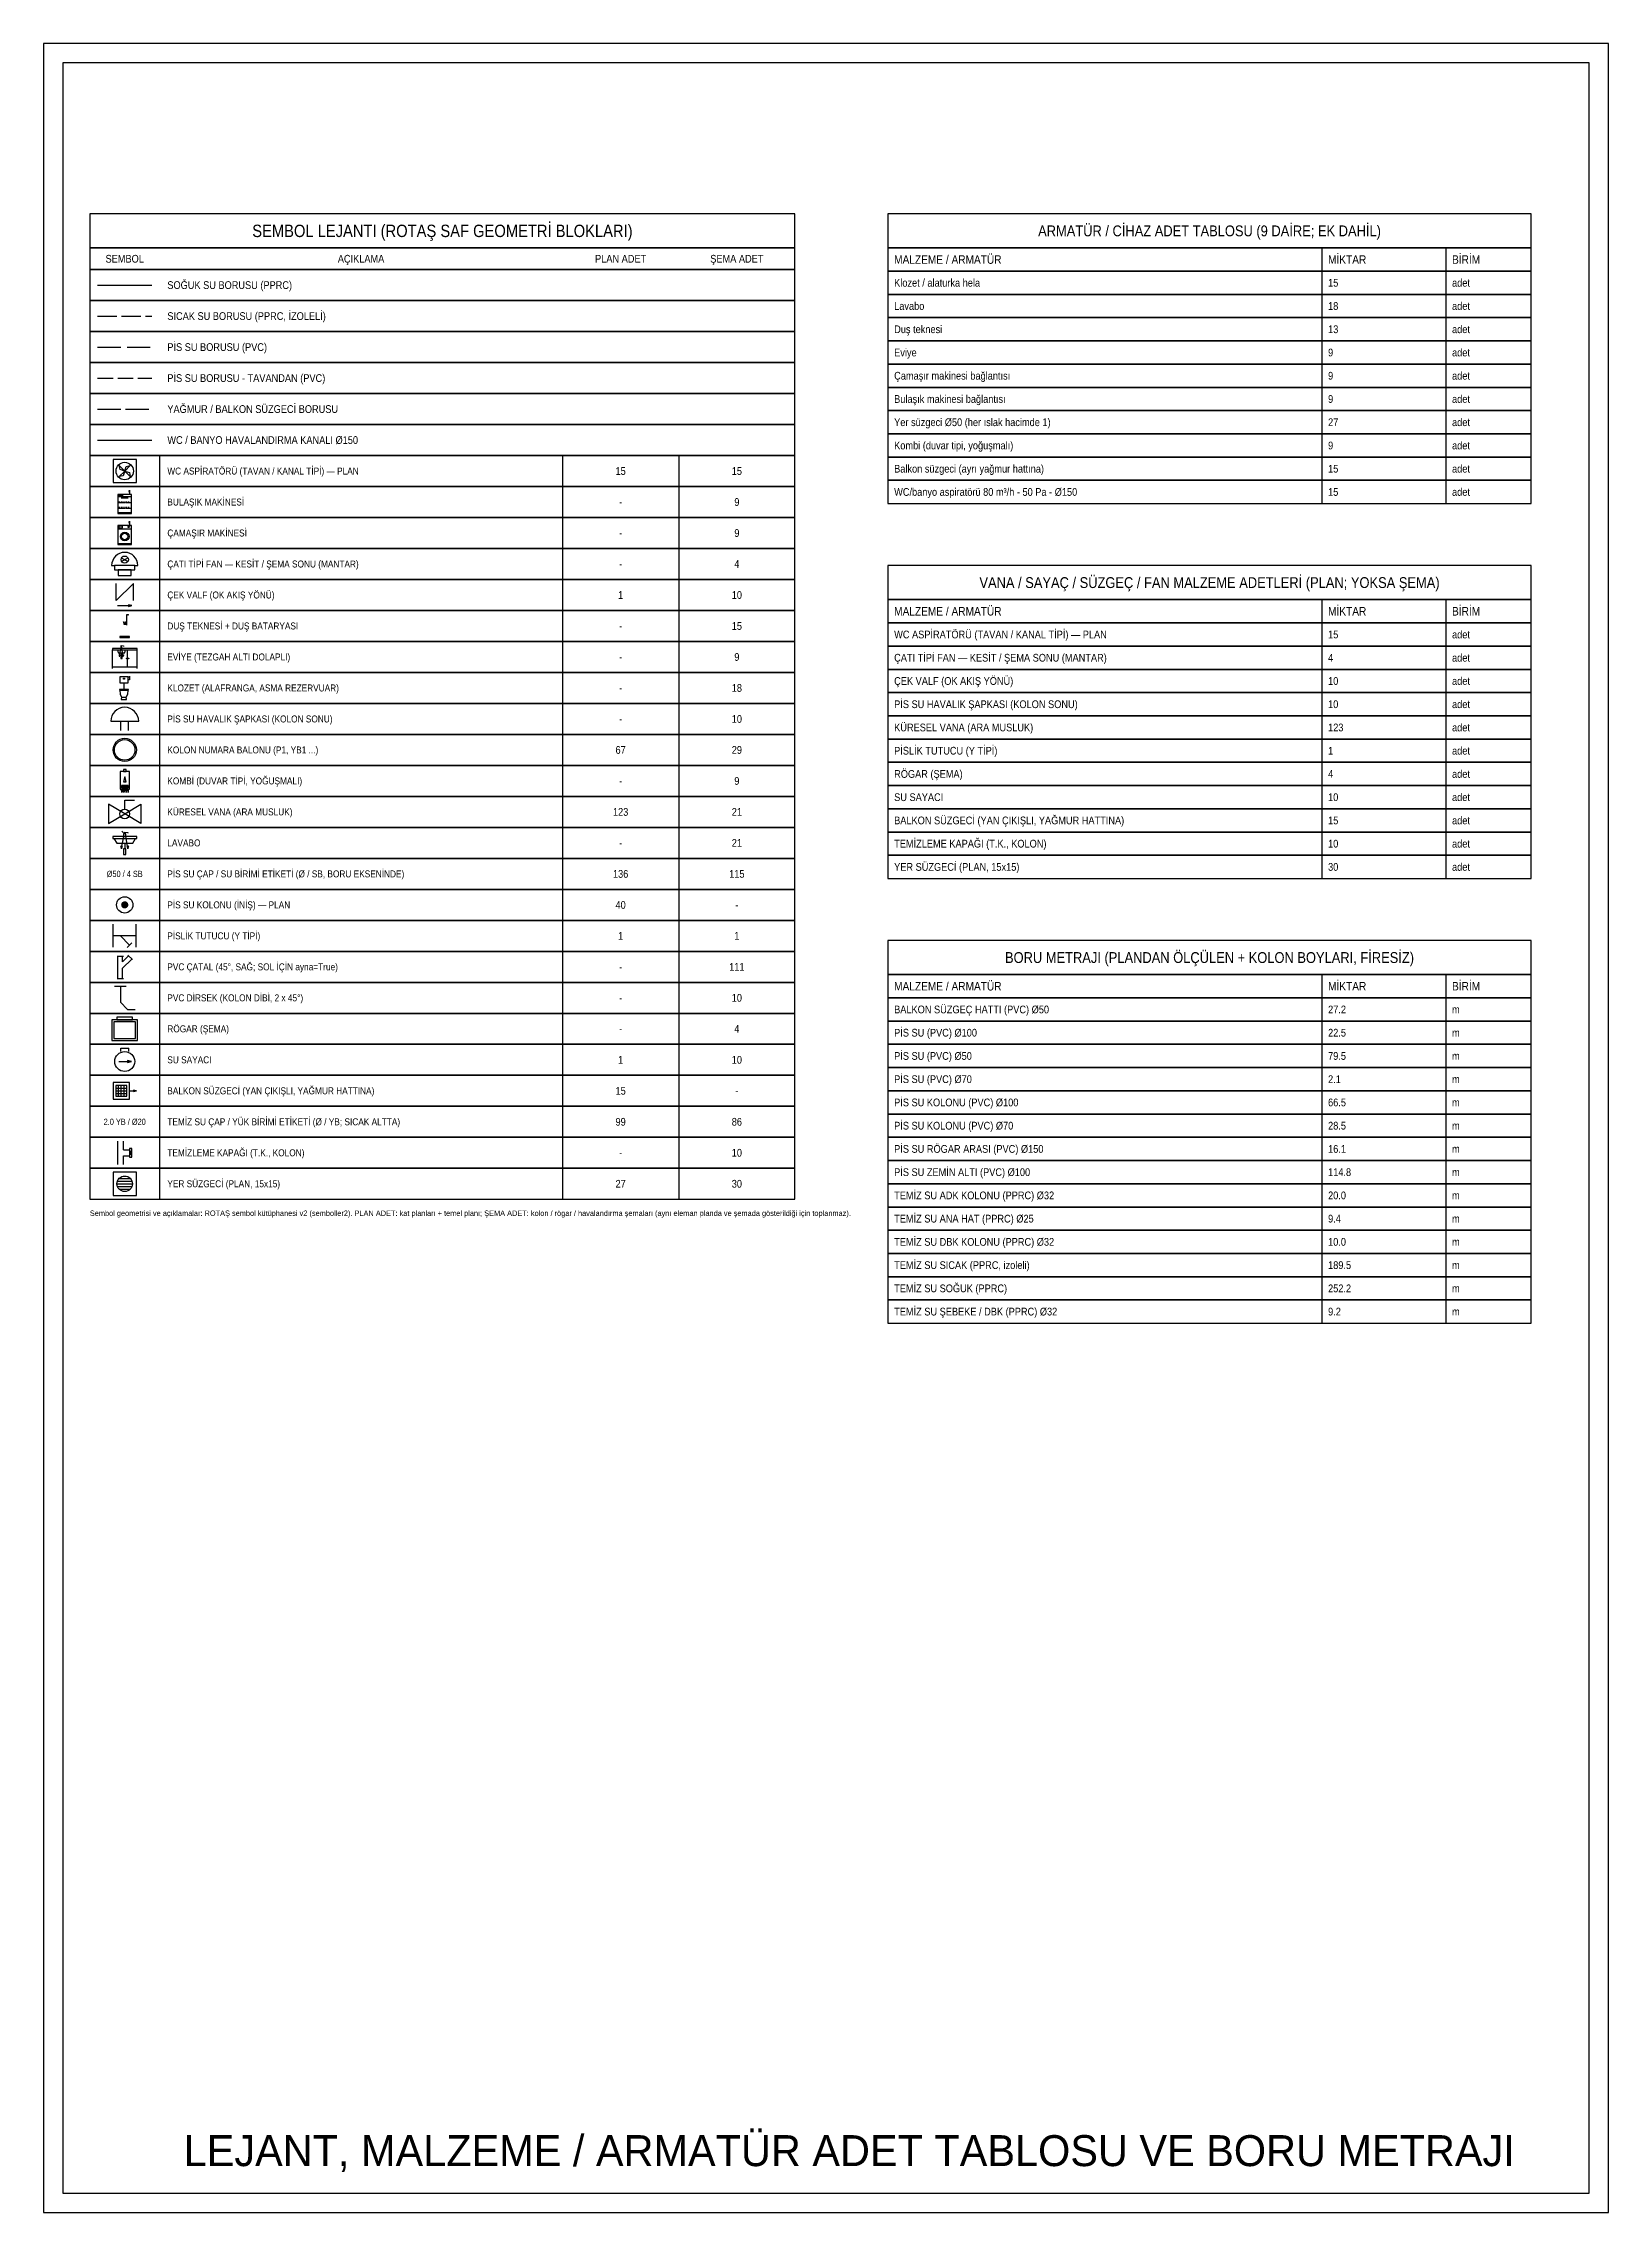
# Model space of a CAD drawing. Header units: centimetres. Extents: x -7420 to 31836, y -2 to 2802.
# Drawn here: x 29816 to 31836, y 0 to 2800 of the extents above; entities that cross this region are included whole.
import ezdxf
from ezdxf.enums import TextEntityAlignment as Align

# ---------------------------------------------------------------- set-up
doc = ezdxf.new("R2010")
doc.units = ezdxf.units.CM
for name, pattern in [('BASMA HATTI', [31, 25, -6]), ('PIS', [38, 30, -8]), ('PISSU HATTI', [26, 20, -6]), ('YAGMUR HATTI', [36, 30, -6])]:
    doc.linetypes.add(name, pattern=pattern)
for name, color, linetype in [('ROTAS-HAVALANDIRMA', 30, 'CONTINUOUS'), ('ROTAS-KAT-ADI', 1, 'CONTINUOUS'), ('ROTAS-LEJANT-BASLIK', 5, 'Continuous'), ('ROTAS-LEJANT-CERCEVE', 8, 'Continuous'), ('ROTAS-LEJANT-SEMBOL', 7, 'Continuous'), ('ROTAS-LEJANT-YAZI', 7, 'Continuous'), ('ROTAS-PAFTA', 7, 'CONTINUOUS'), ('ROTAS-PIS-SU-BORUSU', 6, 'PIS'), ('ROTAS-PISSU-BORU-TAVANDAN', 6, 'PISSU HATTI'), ('ROTAS-SICAKSU-BORU', 1, 'BASMA HATTI'), ('ROTAS-SOGUKSU-BORU', 5, 'CONTINUOUS'), ('ROTAS-YAGMUR-BORUSU', 3, 'YAGMUR HATTI')]:
    doc.layers.add(name, color=color, linetype=linetype)
doc.styles.add('ROTAS', font='arial.ttf')

msp = doc.modelspace()

# ---------------------------------------------------------------- texts
at = {"layer": 'ROTAS-KAT-ADI'}
msp.add_text('LEJANT, MALZEME / ARMATÜR ADET TABLOSU VE BORU METRAJI', height=40, dxfattribs=at).set_placement((30856.2, 80), align=Align.MIDDLE_CENTER)
at = {"layer": 'ROTAS-LEJANT-BASLIK', "style": 'ROTAS', "width": 0.85}
for s, height, p in [('SEMBOL LEJANTI (ROTAŞ SAF GEOMETRİ BLOKLARI)', 16, (30331.2, 2558)), ('ARMATÜR / CİHAZ ADET TABLOSU (9 DAİRE; EK DAHİL)', 14, (31321.2, 2558)), ('VANA / SAYAÇ / SÜZGEÇ / FAN MALZEME ADETLERİ (PLAN; YOKSA ŞEMA)', 14, (31321.2, 2104)), ('BORU METRAJI (PLANDAN ÖLÇÜLEN + KOLON BOYLARI, FİRESİZ)', 14, (31321.2, 1620))]:
    msp.add_text(s, height=height, dxfattribs=at).set_placement(p, align=Align.MIDDLE_CENTER)
at = {"layer": 'ROTAS-LEJANT-SEMBOL', "style": 'ROTAS', "width": 0.85}
for s, p in [('Ø50 / 4 SB', (29921.2, 1728)), ('2.0 YB / Ø20', (29921.2, 1408))]:
    msp.add_text(s, height=8, dxfattribs=at).set_placement(p, align=Align.MIDDLE_CENTER)
at = {"layer": 'ROTAS-LEJANT-YAZI', "style": 'ROTAS', "width": 0.85}
for s, p in [('SEMBOL', (29921.2, 2522)), ('AÇIKLAMA', (30226.2, 2522)), ('PLAN ADET', (30561.2, 2522)), ('ŞEMA ADET', (30711.2, 2522)), ('15', (30561.2, 2248)), ('15', (30711.2, 2248)), ('9', (30711.2, 2208)), ('-', (30561.2, 2208)), ('-', (30561.2, 2168)), ('9', (30711.2, 2168)), ('4', (30711.2, 2128)), ('-', (30561.2, 2128)), ('1', (30561.2, 2088)), ('10', (30711.2, 2088)), ('-', (30561.2, 2048)), ('15', (30711.2, 2048)), ('-', (30561.2, 2008)), ('9', (30711.2, 2008)), ('-', (30561.2, 1968)), ('18', (30711.2, 1968)), ('10', (30711.2, 1928)), ('-', (30561.2, 1928)), ('67', (30561.2, 1888)), ('29', (30711.2, 1888)), ('9', (30711.2, 1848)), ('-', (30561.2, 1848)), ('123', (30561.2, 1808)), ('21', (30711.2, 1808)), ('-', (30561.2, 1768)), ('21', (30711.2, 1768)), ('136', (30561.2, 1728)), ('115', (30711.2, 1728)), ('40', (30561.2, 1688)), ('-', (30711.2, 1688)), ('1', (30561.2, 1648)), ('1', (30711.2, 1648)), ('-', (30561.2, 1608)), ('111', (30711.2, 1608)), ('10', (30711.2, 1568)), ('-', (30561.2, 1568)), ('-', (30561.2, 1528)), ('4', (30711.2, 1528)), ('1', (30561.2, 1488)), ('10', (30711.2, 1488)), ('15', (30561.2, 1448)), ('-', (30711.2, 1448)), ('99', (30561.2, 1408)), ('86', (30711.2, 1408)), ('10', (30711.2, 1368)), ('-', (30561.2, 1368)), ('27', (30561.2, 1328)), ('30', (30711.2, 1328))]:
    msp.add_text(s, height=10, dxfattribs=at).set_placement(p, align=Align.MIDDLE_CENTER)
for s, height, p in [('MALZEME / ARMATÜR', 11, (30914.2, 2521)), ('MİKTAR', 11, (31474.2, 2521)), ('BİRİM', 11, (31634.2, 2521)), ('SOĞUK SU BORUSU (PPRC)', 10, (29976.2, 2488)), ('Klozet / alaturka hela', 10, (30914.2, 2491)), ('15', 10, (31474.2, 2491)), ('adet', 10, (31634.2, 2491)), ('Lavabo', 10, (30914.2, 2461)), ('18', 10, (31474.2, 2461)), ('adet', 10, (31634.2, 2461)), ('SICAK SU BORUSU (PPRC, İZOLELİ)', 10, (29976.2, 2448)), ('Duş teknesi', 10, (30914.2, 2431)), ('13', 10, (31474.2, 2431)), ('adet', 10, (31634.2, 2431)), ('PİS SU BORUSU (PVC)', 10, (29976.2, 2408)), ('Eviye', 10, (30914.2, 2401)), ('9', 10, (31474.2, 2401)), ('adet', 10, (31634.2, 2401)), ('PİS SU BORUSU - TAVANDAN (PVC)', 10, (29976.2, 2368)), ('Çamaşır makinesi bağlantısı', 10, (30914.2, 2371)), ('9', 10, (31474.2, 2371)), ('adet', 10, (31634.2, 2371)), ('YAĞMUR / BALKON SÜZGECİ BORUSU', 10, (29976.2, 2328)), ('Bulaşık makinesi bağlantısı', 10, (30914.2, 2341)), ('9', 10, (31474.2, 2341)), ('adet', 10, (31634.2, 2341)), ('Yer süzgeci Ø50 (her ıslak hacimde 1)', 10, (30914.2, 2311)), ('27', 10, (31474.2, 2311)), ('adet', 10, (31634.2, 2311)), ('WC / BANYO HAVALANDIRMA KANALI Ø150', 10, (29976.2, 2288)), ('Kombi (duvar tipi, yoğuşmalı)', 10, (30914.2, 2281)), ('9', 10, (31474.2, 2281)), ('adet', 10, (31634.2, 2281)), ('WC ASPİRATÖRÜ (TAVAN / KANAL TİPİ) — PLAN', 9, (29976.2, 2248)), ('Balkon süzgeci (ayrı yağmur hattına)', 10, (30914.2, 2251)), ('15', 10, (31474.2, 2251)), ('adet', 10, (31634.2, 2251)), ('BULAŞIK MAKİNESİ', 9, (29976.2, 2208)), ('WC/banyo aspiratörü 80 m³/h - 50 Pa - Ø150', 10, (30914.2, 2221)), ('15', 10, (31474.2, 2221)), ('adet', 10, (31634.2, 2221)), ('ÇAMAŞIR MAKİNESİ', 9, (29976.2, 2168)), ('ÇATI TİPİ FAN — KESİT / ŞEMA SONU (MANTAR)', 9, (29976.2, 2128)), ('ÇEK VALF (OK AKIŞ YÖNÜ)', 9, (29976.2, 2088)), ('MALZEME / ARMATÜR', 11, (30914.2, 2067)), ('MİKTAR', 11, (31474.2, 2067)), ('BİRİM', 11, (31634.2, 2067)), ('DUŞ TEKNESİ + DUŞ BATARYASI', 9, (29976.2, 2048)), ('WC ASPİRATÖRÜ (TAVAN / KANAL TİPİ) — PLAN', 10, (30914.2, 2037)), ('15', 10, (31474.2, 2037)), ('adet', 10, (31634.2, 2037)), ('EVİYE (TEZGAH ALTI DOLAPLI)', 9, (29976.2, 2008)), ('ÇATI TİPİ FAN — KESİT / ŞEMA SONU (MANTAR)', 10, (30914.2, 2007)), ('4', 10, (31474.2, 2007)), ('adet', 10, (31634.2, 2007)), ('KLOZET (ALAFRANGA, ASMA REZERVUAR)', 9, (29976.2, 1968)), ('ÇEK VALF (OK AKIŞ YÖNÜ)', 10, (30914.2, 1977)), ('10', 10, (31474.2, 1977)), ('adet', 10, (31634.2, 1977)), ('PİS SU HAVALIK ŞAPKASI (KOLON SONU)', 9, (29976.2, 1928)), ('PİS SU HAVALIK ŞAPKASI (KOLON SONU)', 10, (30914.2, 1947)), ('10', 10, (31474.2, 1947)), ('adet', 10, (31634.2, 1947)), ('KÜRESEL VANA (ARA MUSLUK)', 10, (30914.2, 1917)), ('123', 10, (31474.2, 1917)), ('adet', 10, (31634.2, 1917)), ('KOLON NUMARA BALONU (P1, YB1 ...)', 9, (29976.2, 1888)), ('PİSLİK TUTUCU (Y TİPİ)', 10, (30914.2, 1887)), ('1', 10, (31474.2, 1887)), ('adet', 10, (31634.2, 1887)), ('KOMBİ (DUVAR TİPİ, YOĞUŞMALI)', 9, (29976.2, 1848)), ('RÖGAR (ŞEMA)', 10, (30914.2, 1857)), ('4', 10, (31474.2, 1857)), ('adet', 10, (31634.2, 1857)), ('SU SAYACI', 10, (30914.2, 1827)), ('10', 10, (31474.2, 1827)), ('adet', 10, (31634.2, 1827)), ('KÜRESEL VANA (ARA MUSLUK)', 9, (29976.2, 1808)), ('BALKON SÜZGECİ (YAN ÇIKIŞLI, YAĞMUR HATTINA)', 10, (30914.2, 1797)), ('15', 10, (31474.2, 1797)), ('adet', 10, (31634.2, 1797)), ('LAVABO', 9, (29976.2, 1768)), ('TEMİZLEME KAPAĞI (T.K., KOLON)', 10, (30914.2, 1767)), ('10', 10, (31474.2, 1767)), ('adet', 10, (31634.2, 1767)), ('YER SÜZGECİ (PLAN, 15x15)', 10, (30914.2, 1737)), ('30', 10, (31474.2, 1737)), ('adet', 10, (31634.2, 1737)), ('PİS SU ÇAP / SU BİRİMİ ETİKETİ (Ø / SB, BORU EKSENİNDE)', 9, (29976.2, 1728)), ('PİS SU KOLONU (İNİŞ) — PLAN', 9, (29976.2, 1688)), ('PİSLİK TUTUCU (Y TİPİ)', 9, (29976.2, 1648)), ('PVC ÇATAL (45°, SAĞ; SOL İÇİN ayna=True)', 9, (29976.2, 1608)), ('PVC DİRSEK (KOLON DİBİ, 2 x 45°)', 9, (29976.2, 1568)), ('MALZEME / ARMATÜR', 11, (30914.2, 1583)), ('MİKTAR', 11, (31474.2, 1583)), ('BİRİM', 11, (31634.2, 1583)), ('BALKON SÜZGEÇ HATTI (PVC) Ø50', 10, (30914.2, 1553)), ('27.2', 10, (31474.2, 1553)), ('m', 10, (31634.2, 1553)), ('RÖGAR (ŞEMA)', 9, (29976.2, 1528)), ('PİS SU (PVC) Ø100', 10, (30914.2, 1523)), ('22.5', 10, (31474.2, 1523)), ('m', 10, (31634.2, 1523)), ('SU SAYACI', 9, (29976.2, 1488)), ('PİS SU (PVC) Ø50', 10, (30914.2, 1493)), ('79.5', 10, (31474.2, 1493)), ('m', 10, (31634.2, 1493)), ('PİS SU (PVC) Ø70', 10, (30914.2, 1463)), ('2.1', 10, (31474.2, 1463)), ('m', 10, (31634.2, 1463)), ('BALKON SÜZGECİ (YAN ÇIKIŞLI, YAĞMUR HATTINA)', 9, (29976.2, 1448)), ('PİS SU KOLONU (PVC) Ø100', 10, (30914.2, 1433)), ('66.5', 10, (31474.2, 1433)), ('m', 10, (31634.2, 1433)), ('TEMİZ SU ÇAP / YÜK BİRİMİ ETİKETİ (Ø / YB; SICAK ALTTA)', 9, (29976.2, 1408)), ('PİS SU KOLONU (PVC) Ø70', 10, (30914.2, 1403)), ('28.5', 10, (31474.2, 1403)), ('m', 10, (31634.2, 1403)), ('TEMİZLEME KAPAĞI (T.K., KOLON)', 9, (29976.2, 1368)), ('PİS SU RÖGAR ARASI (PVC) Ø150', 10, (30914.2, 1373)), ('16.1', 10, (31474.2, 1373)), ('m', 10, (31634.2, 1373)), ('PİS SU ZEMİN ALTI (PVC) Ø100', 10, (30914.2, 1343)), ('114.8', 10, (31474.2, 1343)), ('m', 10, (31634.2, 1343)), ('YER SÜZGECİ (PLAN, 15x15)', 9, (29976.2, 1328)), ('TEMİZ SU ADK KOLONU (PPRC) Ø32', 10, (30914.2, 1313)), ('20.0', 10, (31474.2, 1313)), ('Sembol geometrisi ve açıklamalar: ROTAŞ sembol kütüphanesi v2 (semboller2). PLAN ADET: kat planları + temel planı; ŞEMA ADET: kolon / rögar / havalandırma şemaları (aynı eleman planda ve şemada gösterildiği için toplanmaz).', 7, (29876.2, 1290)), ('TEMİZ SU ANA HAT (PPRC) Ø25', 10, (30914.2, 1283)), ('9.4', 10, (31474.2, 1283)), ('m', 10, (31634.2, 1313)), ('TEMİZ SU DBK KOLONU (PPRC) Ø32', 10, (30914.2, 1253)), ('m', 10, (31634.2, 1283)), ('10.0', 10, (31474.2, 1253)), ('m', 10, (31634.2, 1253)), ('TEMİZ SU SICAK (PPRC, izoleli)', 10, (30914.2, 1223)), ('189.5', 10, (31474.2, 1223)), ('m', 10, (31634.2, 1223)), ('TEMİZ SU SOĞUK (PPRC)', 10, (30914.2, 1193)), ('252.2', 10, (31474.2, 1193)), ('m', 10, (31634.2, 1193)), ('TEMİZ SU ŞEBEKE / DBK (PPRC) Ø32', 10, (30914.2, 1163)), ('9.2', 10, (31474.2, 1163)), ('m', 10, (31634.2, 1163))]:
    msp.add_text(s, height=height, dxfattribs=at).set_placement(p, align=Align.MIDDLE_LEFT)

# ---------------------------------------------------------------- blocks, each defined once
blk = doc.blocks.new('ROTAS-ASPIRATOR')
blk.add_lwpolyline([(-10, -10), (10, -10), (10, 10), (-10, 10)], close=True)
for points in [[(0, 0), (-4, 1.2), (-4.7, 4.7), (0, 0)], [(0, 0), (-1.2, -4), (-4.7, -4.7), (0, 0)], [(0, 0), (1.2, 4), (4.7, 4.7), (0, 0)], [(0, 0), (4, -1.2), (4.7, -4.7), (0, 0)]]:
    blk.add_lwpolyline(points)
blk.add_circle((0, 0), 7.5)
blk = doc.blocks.new('ROTAS-BULASIK-MAKINESI-SEMA')
for p, q in [((23, 116), (23, 103)), ((-34, 92), (34, 92)), ((-29, 62), (-26, 62)), ((-29, 35), (-26, 35)), ((-25, 62), (-25, 68)), ((-25, 35), (-25, 41)), ((-24, 62), (-20, 62)), ((-24, 35), (-20, 35)), ((-18, 62), (-15, 62)), ((-18, 35), (-15, 35)), ((-17, 86), (17, 86)), ((-16, 62), (-16, 68)), ((-16, 35), (-16, 41)), ((-12, 62), (-9, 62)), ((-12, 35), (-9, 35)), ((-7, 62), (-7, 68)), ((-7, 62), (-3, 62)), ((-7, 35), (-7, 41)), ((-7, 35), (-3, 35)), ((-1, 62), (2, 62)), ((-1, 35), (2, 35)), ((2, 62), (2, 68)), ((2, 35), (2, 41)), ((5, 62), (8, 62)), ((5, 35), (8, 35)), ((10, 62), (14, 62)), ((10, 35), (14, 35)), ((11, 62), (11, 68)), ((11, 35), (11, 41)), ((16, 62), (19, 62)), ((16, 35), (19, 35)), ((20, 62), (20, 68)), ((20, 35), (20, 41)), ((21, 62), (25, 62)), ((21, 35), (25, 35)), ((27, 62), (29, 62)), ((27, 35), (29, 35))]:
    blk.add_line(p, q)
for points in [[(21, 122), (25, 122), (23, 119)], [(21, 116), (25, 116), (23, 119)], [(-34, 8), (34, 8), (34, 103), (-34, 103)], [(-34, 8), (34, 8), (34, 12), (-34, 12)], [(-27, 95), (-9, 95), (-9, 100), (-27, 100)]]:
    blk.add_lwpolyline(points, close=True)
blk.add_circle((23, 119), 1.01)
blk.add_attdef('SOCP', text='', height=10).set_placement((-3, 63), align=Align.MIDDLE_RIGHT)
for tag, p in [('PS', (0, 5)), ('SO', (2, 63)), ('PSCP', (0, -10))]:
    blk.add_attdef(tag, text='', height=10).set_placement(p, align=Align.MIDDLE_LEFT)
blk = doc.blocks.new('ROTAS-CAMASIR-MAKINESI-SEMA')
for p, q in [((23, 116), (23, 103)), ((-34, 86), (34, 86))]:
    blk.add_line(p, q)
for points in [[(21, 122), (25, 122), (23, 119)], [(21, 116), (25, 116), (23, 119)], [(-34, 8), (34, 8), (34, 103), (-34, 103)], [(-34, 8), (34, 8), (34, 12), (-34, 12)], [(-29, 91), (-11, 91), (-11, 99), (-29, 99)]]:
    blk.add_lwpolyline(points, close=True)
for centre, radius in [((23, 119), 1.01), ((0, 48), 21.4), ((0, 48), 15.8), ((20, 95), 3.38)]:
    blk.add_circle(centre, radius)
blk.add_attdef('SOCP', text='', height=10).set_placement((-3, 71), align=Align.MIDDLE_RIGHT)
for tag, p in [('PS', (0, 5)), ('SO', (2, 71)), ('PSCP', (0, -10))]:
    blk.add_attdef(tag, text='', height=10).set_placement(p, align=Align.MIDDLE_LEFT)
blk = doc.blocks.new('ROTAS-CATI-FANI')
for p, q in [((-28.125, 21.875), (-21.875, 21.875)), ((-6.25, 31.25), (6.25, 37.5)), ((-6.25, 37.5), (6.25, 31.25)), ((21.875, 21.875), (28.125, 21.875))]:
    blk.add_line(p, q)
for points in [[(-21.875, 12.5), (21.875, 12.5), (21.875, 21.875), (-21.875, 21.875)], [(-14.0625, 0), (14.0625, 0), (14.0625, 12.5), (-14.0625, 12.5)]]:
    blk.add_lwpolyline(points, close=True)
blk.add_circle((0, 34.375), 7.8125)
blk.add_arc((0, 21.875), 28.125, 0, 180)
blk = doc.blocks.new('ROTAS-CEKVALF-VANA')
h = blk.add_hatch(color=256)
h.dxf.hatch_style = 1
h.paths.add_polyline_path([(3.1, -4.5), (1.3, -4.1), (1.3, -5)])
for p, q in [((-5.3, -1.8), (-5.3, 7.3)), ((-5.3, -1.8), (3.9, 7.3)), ((3.9, -1.8), (3.9, 7.3)), ((-4.5, -4.5), (3.1, -4.5))]:
    blk.add_line(p, q)
blk.add_lwpolyline([(3.1, -4.5), (1.3, -4.1), (1.3, -5)], close=True)
blk.add_attdef('CAP', text='', height=5, rotation=153.4349).set_placement((0, 0), align=Align.CENTER)
blk = doc.blocks.new('ROTAS-DUS-TEKNESI-SEMA')
for p, q in [((5, 68), (5, 135)), ((-13, 84), (-13, 78)), ((-7, 74), (-7, 71)), ((-1, 84), (-1, 78)), ((2, 76), (5, 76)), ((-35, -3), (21, -3))]:
    blk.add_line(p, q)
blk.add_lwpolyline([(5, 135), (12, 135), (15, 132), (9, 129), (12, 135)])
for points in [[(-14, 89), (-12, 89), (-13, 86)], [(-14, 84), (-12, 84), (-13, 86)], [(-13, 74), (-1, 74), (-1, 78), (-13, 78)], [(-2, 89), (0, 89), (-1, 86)], [(-2, 84), (0, 84), (-1, 86)], [(-37, -7), (23, -7), (23, -1), (-37, -1)]]:
    blk.add_lwpolyline(points, close=True)
for centre in [(-13, 86), (-1, 86)]:
    blk.add_circle(centre, 0.673)
for tag, p in [('SCCP', (-24, 68)), ('SC', (-28, 56))]:
    blk.add_attdef(tag, text='', height=10).set_placement(p, align=Align.MIDDLE_RIGHT)
for tag, p in [('PS', (0, 5)), ('SOCP', (9, 68)), ('PSCP', (0, -13))]:
    blk.add_attdef(tag, text='', height=10).set_placement(p, align=Align.MIDDLE_LEFT)
blk.add_attdef('SO', text='', height=10).set_placement((16, 51), align=Align.CENTER)
blk = doc.blocks.new('ROTAS-EVIYE-SEMA')
for p, q in [((-65, 6), (-65, 106)), ((-65, 15), (65, 15)), ((-27, 72), (-20, 112)), ((-18, 89), (-18, 75)), ((-8, 72), (-15, 112)), ((15, 15), (15, 106)), ((65, 6), (65, 106))]:
    blk.add_line(p, q)
for points in [[(-21, 112), (-15, 112), (-15, 119), (-21, 119)], [(-65, 106), (65, 106), (65, 112), (-65, 112)], [(-29, 79), (-25, 79), (-27, 76)], [(-29, 72), (-25, 72), (-27, 76)], [(-21, 59), (-14, 59), (-14, 75), (-21, 75)], [(-10, 79), (-6, 79), (-8, 76)], [(-10, 72), (-6, 72), (-8, 76)]]:
    blk.add_lwpolyline(points, close=True)
for points in [[(-18, 119), (-18, 129), (-6, 127), (-6, 123)], [(-39, 106), (-35, 89), (0, 89), (4, 106)]]:
    blk.add_lwpolyline(points)
for centre, radius in [((-27, 76), 1.06), ((-8, 76), 1.06), ((11, 60), 1.42), ((20, 60), 1.42)]:
    blk.add_circle(centre, radius)
for tag, p in [('SCCP', (-18, 65)), ('SC', (-20, 53))]:
    blk.add_attdef(tag, text='', height=10).set_placement(p, align=Align.MIDDLE_RIGHT)
for tag, p in [('PS', (0, 5)), ('SOCP', (15, 65)), ('SO', (15, 54)), ('PSCP', (0, -10))]:
    blk.add_attdef(tag, text='', height=10).set_placement(p, align=Align.MIDDLE_LEFT)
blk = doc.blocks.new('ROTAS-KLOZET-SEMA')
blk.add_line((-19, 94), (-19, 56))
for points in [[(-43, 94), (4, 94), (4, 127), (-43, 127)], [(10, 130), (14, 130), (12, 126)], [(10, 122), (14, 122), (12, 126)], [(-44, 52), (6, 52), (6, 56), (-44, 56)]]:
    blk.add_lwpolyline(points, close=True)
for points in [[(12, 122), (12, 110), (4, 110)], [(-43, 52), (-40, 31), (-32, 13), (-6, 13), (2, 31), (4, 52)], [(-32, 13), (-35, 0), (-4, 0), (-6, 13)]]:
    blk.add_lwpolyline(points)
for centre, radius in [((12, 126), 1.17), ((-19, 117), 3.25)]:
    blk.add_circle(centre, radius)
for tag, p in [('SOCP', (-34, 70)), ('SO', (-34, 58))]:
    blk.add_attdef(tag, text='', height=10).set_placement(p, align=Align.MIDDLE_RIGHT)
for tag, p in [('PS', (0, 5)), ('PSCP', (0, -10))]:
    blk.add_attdef(tag, text='', height=10).set_placement(p, align=Align.MIDDLE_LEFT)
blk = doc.blocks.new('ROTAS-KOLON-HAVALIK-SAPKASI')
for p, q in [((-7.7, 5.8), (7.7, 5.8)), ((-2.1, 0.7), (-2.1, 5.8)), ((2.1, 0.7), (2.1, 5.8))]:
    blk.add_line(p, q)
blk.add_arc((0, 5.8), 7.69, 0, 180)
blk = doc.blocks.new('ROTAS-KOLON-NO-PIS-SU')
for radius in [27.5, 24.3]:
    blk.add_circle((0, 0), radius)
blk.add_attdef('K', text='', height=20).set_placement((0, 0), align=Align.MIDDLE_CENTER)
blk = doc.blocks.new('ROTAS-KOMBI-SEMA')
for p, q in [((-25, 119), (-25, 117)), ((-16, 119), (-16, 117)), ((-7, 119), (-7, 117)), ((1, 119), (1, 117)), ((10, 119), (10, 117)), ((-25, 109), (-25, 102)), ((-16, 109), (-16, 102)), ((-7, 109), (-7, 102)), ((1, 109), (1, 102)), ((10, 109), (10, 102))]:
    blk.add_line(p, q)
for points in [[(-32, 119), (18, 119), (18, 213), (-32, 213)], [(-27, 117), (-22, 117), (-25, 113)], [(-25, 127), (10, 127), (10, 139), (-25, 139)], [(-19, 117), (-14, 117), (-16, 113)], [(-15, 159), (0, 159), (-7, 184)], [(-14, 213), (-1, 213), (-1, 224), (-14, 224)], [(-10, 117), (-5, 117), (-7, 113)], [(-1, 117), (4, 117), (1, 113)], [(0, 130), (8, 130), (8, 136), (0, 136)], [(8, 117), (13, 117), (10, 113)], [(-27, 109), (-22, 109), (-25, 113)], [(-19, 109), (-14, 109), (-16, 113)], [(-10, 109), (-5, 109), (-7, 113)], [(-1, 109), (4, 109), (1, 113)], [(8, 109), (13, 109), (10, 113)]]:
    blk.add_lwpolyline(points, close=True)
for centre in [(-19, 133), (-11, 133), (-4, 133)]:
    blk.add_circle(centre, 2.5)
for tag, p in [('SCCP', (-17, 178)), ('SC', (-17, 168))]:
    blk.add_attdef(tag, text='', height=10).set_placement(p, align=Align.MIDDLE_RIGHT)
for tag, p in [('SOCP', (2, 178)), ('SO', (3, 168))]:
    blk.add_attdef(tag, text='', height=10).set_placement(p, align=Align.MIDDLE_LEFT)
blk = doc.blocks.new('ROTAS-KURESEL-VANA')
for p, q in [((0, 3.1), (0, 8)), ((0, 8), (5.4, 8))]:
    blk.add_line(p, q)
for points in [[(-9, 5.8), (-9, -5), (0, 0.4)], [(9, 5.8), (9, -5), (0, 0.4)]]:
    blk.add_lwpolyline(points, close=True)
blk.add_circle((0, 0.4), 2.71)
blk.add_attdef('CAP', text='', height=10).set_placement((-1.1, 0), align=Align.CENTER)
blk = doc.blocks.new('ROTAS-LAVABO-SEMA')
for p, q in [((-1.8, 97.5), (6.5, 141.2)), ((5.7, 154.7), (-0.3, 160.7)), ((10.2, 115.5), (10.2, 94.4)), ((22.3, 97.5), (14, 141.2))]:
    blk.add_line(p, q)
for points in [[(-35, 133.6), (55.4, 133.6), (55.4, 141.2), (-35, 141.2)], [(-4.5, 106.5), (0.9, 106.5), (-1.8, 102)], [(-4.5, 97.5), (0.9, 97.5), (-1.8, 102)], [(5.7, 141.2), (14.7, 141.2), (14.7, 151.7), (5.7, 151.7)], [(5.7, 73.3), (14.7, 73.3), (14.7, 94.4), (5.7, 94.4)], [(19.6, 106.5), (25, 106.5), (22.3, 102)], [(19.6, 97.5), (25, 97.5), (22.3, 102)]]:
    blk.add_lwpolyline(points, close=True)
for points in [[(-30.5, 133.6), (-19.9, 115.5), (40.4, 115.5), (50.9, 133.6)], [(10.2, 151.7), (10.2, 157.7), (22.3, 156.2), (22.3, 153.2)]]:
    blk.add_lwpolyline(points)
for centre in [(-1.8, 102), (22.3, 102)]:
    blk.add_circle(centre, 1.36)
for tag, p in [('SCCP', (-18.9, 70)), ('SC', (-18.9, 55))]:
    blk.add_attdef(tag, text='', height=10).set_placement(p, align=Align.MIDDLE_RIGHT)
for tag, p in [('PS', (0, 5)), ('SOCP', (18.8, 70)), ('SO', (18.8, 55)), ('PSCP', (0, -10))]:
    blk.add_attdef(tag, text='', height=10).set_placement(p, align=Align.MIDDLE_LEFT)
blk = doc.blocks.new('ROTAS-PIS-SU-KOLON')
h = blk.add_hatch(color=256)
h.dxf.hatch_style = 1
h.paths.add_polyline_path([(1.54, 0), (1.49, 0.4), (1.33, 0.77), (1.09, 1.09), (0.77, 1.33), (0.4, 1.49), (0, 1.54), (-0.4, 1.49), (-0.77, 1.33), (-1.09, 1.09), (-1.33, 0.77), (-1.49, 0.4), (-1.54, 0), (-1.49, -0.4), (-1.33, -0.77), (-1.09, -1.09), (-0.77, -1.33), (-0.4, -1.49), (0, -1.54), (0.4, -1.49), (0.77, -1.33), (1.09, -1.09), (1.33, -0.77), (1.49, -0.4)])
blk.add_circle((0, 0), 3.5)
blk = doc.blocks.new('ROTAS-PISLIK-TUTUCU')
for p, q in [((-7.6, -4.7), (-7.6, 10.5)), ((-7.6, 2.9), (7.6, 2.9)), ((-3, 2.9), (3.2, -3.4)), ((7.6, -4.7), (7.6, 10.5)), ((1.6, -5), (4.8, -1.8))]:
    blk.add_line(p, q)
blk.add_attdef('CAP', text='', height=5).set_placement((0, 0), align=Align.CENTER)
blk = doc.blocks.new('ROTAS-PVC-CATAL-SAG')
for p, q in [((9.7, -10.5), (-0.8, 0)), ((-26.7, -2.4), (-11.8, -2.4)), ((-24.6, -55.5), (-24.6, -2.4)), ((-14, -16.1), (0.7, -1.5)), ((-14, -16.1), (-14, -2.4)), ((-14, -31.2), (8.2, -9)), ((-14, -55.5), (-14, -31.2)), ((-26.7, -55.5), (-11.8, -55.5))]:
    blk.add_line(p, q)
blk = doc.blocks.new('ROTAS-PVC-DIRSEK')
blk.add_line((2.2, 0), (12.5, 0))
blk.add_lwpolyline([(7.4, 0), (7.4, -14), (13.8, -20.4), (20.3, -20.4)])
blk = doc.blocks.new('ROTAS-PVC-ROGAR')
for points in [[(13.9, -10), (36.1, -10), (36.1, 7.8), (13.9, 7.8)], [(15.7, -8.2), (34.3, -8.2), (34.3, 6), (15.7, 6)], [(18.3, 7.8), (31.7, 7.8), (31.7, 10), (18.3, 10)]]:
    blk.add_lwpolyline(points, close=True)
blk.add_attdef('R', text='', height=20).set_placement((55, 0), align=Align.MIDDLE_LEFT)
blk = doc.blocks.new('ROTAS-SU-SAYACI')
h = blk.add_hatch(color=256)
h.dxf.hatch_style = 1
h.paths.add_polyline_path([(6.1, 0), (3.2, 0.7), (3.2, -0.7)])
for p, q in [((-3.2, 0), (6.1, 0)), ((-1.7, 7.4), (-1.7, 9.8)), ((-1.7, 9.8), (4.2, 9.8)), ((4.2, 7.4), (4.2, 9.8))]:
    blk.add_line(p, q)
blk.add_lwpolyline([(6.1, 0), (3.2, 0.7), (3.2, -0.7)], close=True)
blk.add_circle((1.2, 0), 7.34)
blk.add_attdef('CAP', (2, 0.9), '', height=2.5, rotation=225)
blk = doc.blocks.new('ROTAS-SUZGEC')
h = blk.add_hatch(color=256)
h.dxf.hatch_style = 1
h.paths.add_polyline_path([(5, 0), (3.71, 0.32), (3.71, -0.32)])
for p, q in [((-3.82, 1.18), (0.88, 1.18)), ((-2.65, -2.35), (-2.65, 2.35)), ((-1.47, -2.35), (-1.47, 2.35)), ((-0.29, -2.35), (-0.29, 2.35)), ((-3.82, 0), (0.88, 0)), ((-3.82, -1.18), (0.88, -1.18)), ((2.06, 0), (5, 0))]:
    blk.add_line(p, q)
for points in [[(-5, -3.53), (2.06, -3.53), (2.06, 3.53), (-5, 3.53)], [(-3.82, -2.35), (0.88, -2.35), (0.88, 2.35), (-3.82, 2.35)], [(5, 0), (3.71, 0.32), (3.71, -0.32)]]:
    blk.add_lwpolyline(points, close=True)
for tag, p in [('PSCP_001', (-1.25, 0.75)), ('PS_001', (-0.62, -0.5))]:
    blk.add_attdef(tag, p, '', height=1)
blk = doc.blocks.new('ROTAS-TEMIZLEME-KAPAGI-KOLON')
for p, q in [((-6.6, -11), (-6.6, 11)), ((-1.1, 2.8), (-1.1, 11)), ((-1.1, 2.8), (4.4, 2.8)), ((5.5, -1.8), (5.5, 1.8)), ((-1.1, -11), (-1.1, -2.8)), ((-1.1, -2.8), (4.4, -2.8))]:
    blk.add_line(p, q)
blk.add_lwpolyline([(4.4, -4.1), (6.6, -4.1), (6.6, 4.1), (4.4, 4.1)], close=True)
blk.add_attdef('TK', (-29.6, -6), '', height=10)
blk = doc.blocks.new('ROTAS-YER-SUZGECI-DN50-SEMA')
for p, q in [((-3.33, -5), (3.33, -5)), ((-3.13, -3.87), (3.13, -3.87)), ((-3.13, -6.13), (3.13, -6.13)), ((-2.44, -2.73), (2.44, -2.73)), ((-2.44, -7.27), (2.44, -7.27))]:
    blk.add_line(p, q)
blk.add_lwpolyline([(-5, -10), (5, -10), (5, 0), (-5, 0)], close=True)
blk.add_circle((0, -5), 3.33)
for tag, p in [('PS', (0, 5)), ('PSCP', (0, -10))]:
    blk.add_attdef(tag, text='', height=10).set_placement(p, align=Align.MIDDLE_LEFT)

# ---------------------------------------------------------------- linework, layer by layer
at = {"layer": 'ROTAS-HAVALANDIRMA'}
msp.add_line((29886.2, 2288), (29956.2, 2288), dxfattribs=at)
at = {"layer": 'ROTAS-LEJANT-CERCEVE'}
for p, q in [((31466.2, 2536), (31466.2, 2506)), ((31626.2, 2536), (31626.2, 2506)), ((31466.2, 2506), (31466.2, 2476)), ((31626.2, 2506), (31626.2, 2476)), ((31466.2, 2476), (31466.2, 2446)), ((31626.2, 2476), (31626.2, 2446)), ((31466.2, 2446), (31466.2, 2416)), ((31626.2, 2446), (31626.2, 2416)), ((31466.2, 2416), (31466.2, 2386)), ((31626.2, 2416), (31626.2, 2386)), ((31466.2, 2386), (31466.2, 2356)), ((31626.2, 2386), (31626.2, 2356)), ((31466.2, 2356), (31466.2, 2326)), ((31626.2, 2356), (31626.2, 2326)), ((31466.2, 2326), (31466.2, 2296)), ((31626.2, 2326), (31626.2, 2296)), ((31466.2, 2296), (31466.2, 2266)), ((31626.2, 2296), (31626.2, 2266)), ((29966.2, 2268), (29966.2, 2228)), ((30486.2, 2268), (30486.2, 2228)), ((30636.2, 2268), (30636.2, 2228)), ((31466.2, 2266), (31466.2, 2236)), ((31626.2, 2266), (31626.2, 2236)), ((29966.2, 2228), (29966.2, 2188)), ((30486.2, 2228), (30486.2, 2188)), ((30636.2, 2228), (30636.2, 2188)), ((31466.2, 2236), (31466.2, 2206)), ((31626.2, 2236), (31626.2, 2206)), ((29966.2, 2188), (29966.2, 2148)), ((30486.2, 2188), (30486.2, 2148)), ((30636.2, 2188), (30636.2, 2148)), ((29966.2, 2148), (29966.2, 2108)), ((30486.2, 2148), (30486.2, 2108)), ((30636.2, 2148), (30636.2, 2108)), ((29966.2, 2108), (29966.2, 2068)), ((30486.2, 2108), (30486.2, 2068)), ((30636.2, 2108), (30636.2, 2068)), ((31466.2, 2082), (31466.2, 2052)), ((31626.2, 2082), (31626.2, 2052)), ((29966.2, 2068), (29966.2, 2028)), ((30486.2, 2068), (30486.2, 2028)), ((30636.2, 2068), (30636.2, 2028)), ((31466.2, 2052), (31466.2, 2022)), ((31626.2, 2052), (31626.2, 2022)), ((29966.2, 2028), (29966.2, 1988)), ((30486.2, 2028), (30486.2, 1988)), ((30636.2, 2028), (30636.2, 1988)), ((31466.2, 2022), (31466.2, 1992)), ((31626.2, 2022), (31626.2, 1992)), ((29966.2, 1988), (29966.2, 1948)), ((30486.2, 1988), (30486.2, 1948)), ((30636.2, 1988), (30636.2, 1948)), ((31466.2, 1992), (31466.2, 1962)), ((31626.2, 1992), (31626.2, 1962)), ((31466.2, 1962), (31466.2, 1932)), ((31626.2, 1962), (31626.2, 1932)), ((29966.2, 1948), (29966.2, 1908)), ((30486.2, 1948), (30486.2, 1908)), ((30636.2, 1948), (30636.2, 1908)), ((31466.2, 1932), (31466.2, 1902)), ((31626.2, 1932), (31626.2, 1902)), ((29966.2, 1908), (29966.2, 1868)), ((30486.2, 1908), (30486.2, 1868)), ((30636.2, 1908), (30636.2, 1868)), ((31466.2, 1902), (31466.2, 1872)), ((31626.2, 1902), (31626.2, 1872)), ((29966.2, 1868), (29966.2, 1828)), ((30486.2, 1868), (30486.2, 1828)), ((30636.2, 1868), (30636.2, 1828)), ((31466.2, 1872), (31466.2, 1842)), ((31626.2, 1872), (31626.2, 1842)), ((29966.2, 1828), (29966.2, 1788)), ((30486.2, 1828), (30486.2, 1788)), ((30636.2, 1828), (30636.2, 1788)), ((31466.2, 1842), (31466.2, 1812)), ((31626.2, 1842), (31626.2, 1812)), ((31466.2, 1812), (31466.2, 1782)), ((31626.2, 1812), (31626.2, 1782)), ((29966.2, 1788), (29966.2, 1748)), ((30486.2, 1788), (30486.2, 1748)), ((30636.2, 1788), (30636.2, 1748)), ((31466.2, 1782), (31466.2, 1752)), ((31626.2, 1782), (31626.2, 1752)), ((29966.2, 1748), (29966.2, 1708)), ((30486.2, 1748), (30486.2, 1708)), ((30636.2, 1748), (30636.2, 1708)), ((31466.2, 1752), (31466.2, 1722)), ((31626.2, 1752), (31626.2, 1722)), ((29966.2, 1708), (29966.2, 1668)), ((30486.2, 1708), (30486.2, 1668)), ((30636.2, 1708), (30636.2, 1668)), ((29966.2, 1668), (29966.2, 1628)), ((30486.2, 1668), (30486.2, 1628)), ((30636.2, 1668), (30636.2, 1628)), ((29966.2, 1628), (29966.2, 1588)), ((30486.2, 1628), (30486.2, 1588)), ((30636.2, 1628), (30636.2, 1588)), ((31466.2, 1598), (31466.2, 1568)), ((31626.2, 1598), (31626.2, 1568)), ((29966.2, 1588), (29966.2, 1548)), ((30486.2, 1588), (30486.2, 1548)), ((30636.2, 1588), (30636.2, 1548)), ((31466.2, 1568), (31466.2, 1538)), ((31626.2, 1568), (31626.2, 1538)), ((29966.2, 1548), (29966.2, 1508)), ((30486.2, 1548), (30486.2, 1508)), ((30636.2, 1548), (30636.2, 1508)), ((31466.2, 1538), (31466.2, 1508)), ((31626.2, 1538), (31626.2, 1508)), ((29966.2, 1508), (29966.2, 1468)), ((30486.2, 1508), (30486.2, 1468)), ((30636.2, 1508), (30636.2, 1468)), ((31466.2, 1508), (31466.2, 1478)), ((31626.2, 1508), (31626.2, 1478)), ((29966.2, 1468), (29966.2, 1428)), ((30486.2, 1468), (30486.2, 1428)), ((30636.2, 1468), (30636.2, 1428)), ((31466.2, 1478), (31466.2, 1448)), ((31626.2, 1478), (31626.2, 1448)), ((29966.2, 1428), (29966.2, 1388)), ((30486.2, 1428), (30486.2, 1388)), ((30636.2, 1428), (30636.2, 1388)), ((31466.2, 1448), (31466.2, 1418)), ((31626.2, 1448), (31626.2, 1418)), ((31466.2, 1418), (31466.2, 1388)), ((31626.2, 1418), (31626.2, 1388)), ((29966.2, 1388), (29966.2, 1348)), ((30486.2, 1388), (30486.2, 1348)), ((30636.2, 1388), (30636.2, 1348)), ((31466.2, 1388), (31466.2, 1358)), ((31626.2, 1388), (31626.2, 1358)), ((29966.2, 1348), (29966.2, 1308)), ((30486.2, 1348), (30486.2, 1308)), ((30636.2, 1348), (30636.2, 1308)), ((31466.2, 1358), (31466.2, 1328)), ((31626.2, 1358), (31626.2, 1328)), ((31466.2, 1328), (31466.2, 1298)), ((31626.2, 1328), (31626.2, 1298)), ((31466.2, 1298), (31466.2, 1268)), ((31626.2, 1298), (31626.2, 1268)), ((31466.2, 1268), (31466.2, 1238)), ((31626.2, 1268), (31626.2, 1238)), ((31466.2, 1238), (31466.2, 1208)), ((31626.2, 1238), (31626.2, 1208)), ((31466.2, 1208), (31466.2, 1178)), ((31626.2, 1208), (31626.2, 1178)), ((31466.2, 1178), (31466.2, 1148)), ((31626.2, 1178), (31626.2, 1148))]:
    msp.add_line(p, q, dxfattribs=at)
for points in [[(29876.2, 2536), (30786.2, 2536), (30786.2, 2580), (29876.2, 2580)], [(30906.2, 2536), (31736.2, 2536), (31736.2, 2580), (30906.2, 2580)], [(29876.2, 2508), (30786.2, 2508), (30786.2, 2536), (29876.2, 2536)], [(30906.2, 2506), (31736.2, 2506), (31736.2, 2536), (30906.2, 2536)], [(29876.2, 2468), (30786.2, 2468), (30786.2, 2508), (29876.2, 2508)], [(30906.2, 2476), (31736.2, 2476), (31736.2, 2506), (30906.2, 2506)], [(29876.2, 2428), (30786.2, 2428), (30786.2, 2468), (29876.2, 2468)], [(30906.2, 2446), (31736.2, 2446), (31736.2, 2476), (30906.2, 2476)], [(30906.2, 2416), (31736.2, 2416), (31736.2, 2446), (30906.2, 2446)], [(29876.2, 2388), (30786.2, 2388), (30786.2, 2428), (29876.2, 2428)], [(30906.2, 2386), (31736.2, 2386), (31736.2, 2416), (30906.2, 2416)], [(29876.2, 2348), (30786.2, 2348), (30786.2, 2388), (29876.2, 2388)], [(30906.2, 2356), (31736.2, 2356), (31736.2, 2386), (30906.2, 2386)], [(30906.2, 2326), (31736.2, 2326), (31736.2, 2356), (30906.2, 2356)], [(29876.2, 2308), (30786.2, 2308), (30786.2, 2348), (29876.2, 2348)], [(30906.2, 2296), (31736.2, 2296), (31736.2, 2326), (30906.2, 2326)], [(29876.2, 2268), (30786.2, 2268), (30786.2, 2308), (29876.2, 2308)], [(30906.2, 2266), (31736.2, 2266), (31736.2, 2296), (30906.2, 2296)], [(29876.2, 2228), (30786.2, 2228), (30786.2, 2268), (29876.2, 2268)], [(30906.2, 2236), (31736.2, 2236), (31736.2, 2266), (30906.2, 2266)], [(29876.2, 2188), (30786.2, 2188), (30786.2, 2228), (29876.2, 2228)], [(30906.2, 2206), (31736.2, 2206), (31736.2, 2236), (30906.2, 2236)], [(29876.2, 2148), (30786.2, 2148), (30786.2, 2188), (29876.2, 2188)], [(29876.2, 2108), (30786.2, 2108), (30786.2, 2148), (29876.2, 2148)], [(29876.2, 2068), (30786.2, 2068), (30786.2, 2108), (29876.2, 2108)], [(30906.2, 2082), (31736.2, 2082), (31736.2, 2126), (30906.2, 2126)], [(30906.2, 2052), (31736.2, 2052), (31736.2, 2082), (30906.2, 2082)], [(29876.2, 2028), (30786.2, 2028), (30786.2, 2068), (29876.2, 2068)], [(30906.2, 2022), (31736.2, 2022), (31736.2, 2052), (30906.2, 2052)], [(29876.2, 1988), (30786.2, 1988), (30786.2, 2028), (29876.2, 2028)], [(30906.2, 1992), (31736.2, 1992), (31736.2, 2022), (30906.2, 2022)], [(29876.2, 1948), (30786.2, 1948), (30786.2, 1988), (29876.2, 1988)], [(30906.2, 1962), (31736.2, 1962), (31736.2, 1992), (30906.2, 1992)], [(30906.2, 1932), (31736.2, 1932), (31736.2, 1962), (30906.2, 1962)], [(29876.2, 1908), (30786.2, 1908), (30786.2, 1948), (29876.2, 1948)], [(30906.2, 1902), (31736.2, 1902), (31736.2, 1932), (30906.2, 1932)], [(29876.2, 1868), (30786.2, 1868), (30786.2, 1908), (29876.2, 1908)], [(30906.2, 1872), (31736.2, 1872), (31736.2, 1902), (30906.2, 1902)], [(29876.2, 1828), (30786.2, 1828), (30786.2, 1868), (29876.2, 1868)], [(30906.2, 1842), (31736.2, 1842), (31736.2, 1872), (30906.2, 1872)], [(29876.2, 1788), (30786.2, 1788), (30786.2, 1828), (29876.2, 1828)], [(30906.2, 1812), (31736.2, 1812), (31736.2, 1842), (30906.2, 1842)], [(30906.2, 1782), (31736.2, 1782), (31736.2, 1812), (30906.2, 1812)], [(29876.2, 1748), (30786.2, 1748), (30786.2, 1788), (29876.2, 1788)], [(30906.2, 1752), (31736.2, 1752), (31736.2, 1782), (30906.2, 1782)], [(29876.2, 1708), (30786.2, 1708), (30786.2, 1748), (29876.2, 1748)], [(30906.2, 1722), (31736.2, 1722), (31736.2, 1752), (30906.2, 1752)], [(29876.2, 1668), (30786.2, 1668), (30786.2, 1708), (29876.2, 1708)], [(29876.2, 1628), (30786.2, 1628), (30786.2, 1668), (29876.2, 1668)], [(29876.2, 1588), (30786.2, 1588), (30786.2, 1628), (29876.2, 1628)], [(30906.2, 1598), (31736.2, 1598), (31736.2, 1642), (30906.2, 1642)], [(30906.2, 1568), (31736.2, 1568), (31736.2, 1598), (30906.2, 1598)], [(29876.2, 1548), (30786.2, 1548), (30786.2, 1588), (29876.2, 1588)], [(30906.2, 1538), (31736.2, 1538), (31736.2, 1568), (30906.2, 1568)], [(29876.2, 1508), (30786.2, 1508), (30786.2, 1548), (29876.2, 1548)], [(30906.2, 1508), (31736.2, 1508), (31736.2, 1538), (30906.2, 1538)], [(29876.2, 1468), (30786.2, 1468), (30786.2, 1508), (29876.2, 1508)], [(30906.2, 1478), (31736.2, 1478), (31736.2, 1508), (30906.2, 1508)], [(29876.2, 1428), (30786.2, 1428), (30786.2, 1468), (29876.2, 1468)], [(30906.2, 1448), (31736.2, 1448), (31736.2, 1478), (30906.2, 1478)], [(29876.2, 1388), (30786.2, 1388), (30786.2, 1428), (29876.2, 1428)], [(30906.2, 1418), (31736.2, 1418), (31736.2, 1448), (30906.2, 1448)], [(30906.2, 1388), (31736.2, 1388), (31736.2, 1418), (30906.2, 1418)], [(29876.2, 1348), (30786.2, 1348), (30786.2, 1388), (29876.2, 1388)], [(30906.2, 1358), (31736.2, 1358), (31736.2, 1388), (30906.2, 1388)], [(29876.2, 1308), (30786.2, 1308), (30786.2, 1348), (29876.2, 1348)], [(30906.2, 1328), (31736.2, 1328), (31736.2, 1358), (30906.2, 1358)], [(30906.2, 1298), (31736.2, 1298), (31736.2, 1328), (30906.2, 1328)], [(30906.2, 1268), (31736.2, 1268), (31736.2, 1298), (30906.2, 1298)], [(30906.2, 1238), (31736.2, 1238), (31736.2, 1268), (30906.2, 1268)], [(30906.2, 1208), (31736.2, 1208), (31736.2, 1238), (30906.2, 1238)], [(30906.2, 1178), (31736.2, 1178), (31736.2, 1208), (30906.2, 1208)], [(30906.2, 1148), (31736.2, 1148), (31736.2, 1178), (30906.2, 1178)]]:
    msp.add_lwpolyline(points, close=True, dxfattribs=at)
at = {"layer": 'ROTAS-PAFTA'}
for points in [[(29816.2, 0), (31836.2, 0), (31836.2, 2800), (29816.2, 2800)], [(29841.2, 25), (31811.2, 25), (31811.2, 2775), (29841.2, 2775)]]:
    msp.add_lwpolyline(points, close=True, dxfattribs=at)
at = {"layer": 'ROTAS-PIS-SU-BORUSU'}
msp.add_line((29886.2, 2408), (29956.2, 2408), dxfattribs=at)
at = {"layer": 'ROTAS-PISSU-BORU-TAVANDAN'}
msp.add_line((29886.2, 2368), (29956.2, 2368), dxfattribs=at)
at = {"layer": 'ROTAS-SICAKSU-BORU'}
msp.add_line((29886.2, 2448), (29956.2, 2448), dxfattribs=at)
at = {"layer": 'ROTAS-SOGUKSU-BORU'}
msp.add_line((29886.2, 2488), (29956.2, 2488), dxfattribs=at)
at = {"layer": 'ROTAS-YAGMUR-BORUSU'}
msp.add_line((29886.2, 2328), (29956.2, 2328), dxfattribs=at)

# ---------------------------------------------------------------- block references
at = {"layer": 'ROTAS-LEJANT-SEMBOL'}
for name, p, xscale, yscale in [('ROTAS-ASPIRATOR', (29921.2, 2248), 1.5, 1.5), ('ROTAS-BULASIK-MAKINESI-SEMA', (29921.2, 2191), 0.26096805200337636, 0.26096805200337636), ('ROTAS-CAMASIR-MAKINESI-SEMA', (29921.2, 2151), 0.26096805200337625, 0.26096805200337625), ('ROTAS-CATI-FANI', (29921.2, 2113), 0.6, 0.6), ('ROTAS-CEKVALF-VANA', (29923, 2085.2), 2.4350090089145344, 2.4350090089145344), ('ROTAS-DUS-TEKNESI-SEMA', (29922.7, 2034.5), 0.21120599885692645, 0.21120599885692645), ('ROTAS-EVIYE-SEMA', (29921.2, 1991.5), 0.24408284023668633, 0.24408284023668633), ('ROTAS-KLOZET-SEMA', (29924.6, 1953), 0.23076923076923087, 0.23076923076923087), ('ROTAS-KOLON-HAVALIK-SAPKASI', (29921.2, 1911.4), 2.3416573913480856, 2.3416573913480856), ('ROTAS-KOLON-NO-PIS-SU', (29921.2, 1888), 0.5454545454545451, 0.5454545454545451), ('ROTAS-KOMBI-SEMA', (29923.1, 1808.1), 0.24489795918367346, 0.24489795918367346), ('ROTAS-KURESEL-VANA', (29921.2, 1804.5), 2.3076923076923084, 2.3076923076923084), ('ROTAS-LAVABO-SEMA', (29917.7, 1727.8), 0.34329017313585275, 0.34329017313585275), ('ROTAS-PIS-SU-KOLON', (29921.2, 1688), 3, 3), ('ROTAS-PISLIK-TUTUCU', (29921.2, 1642.7), 1.939209596258995, 1.939209596258995), ('ROTAS-PVC-CATAL-SAG', (29925.8, 1623), 0.5405405405405582, 0.5405405405405582), ('ROTAS-PVC-DIRSEK', (29904.7, 1583), 1.4686550329890553, 1.4686550329890553), ('ROTAS-PVC-ROGAR', (29883.7, 1528), 1.4999999999999665, 1.4999999999999665), ('ROTAS-SU-SAYACI', (29919.1, 1485.8), 1.7517096148291202, 1.7517096148291202), ('ROTAS-SUZGEC', (29921.2, 1448), 3, 3), ('ROTAS-TEMIZLEME-KAPAGI-KOLON', (29921.2, 1368), 1.3636363636363635, 1.3636363636363635), ('ROTAS-YER-SUZGECI-DN50-SEMA', (29921.2, 1343), 2.999999999965212, 2.999999999965212)]:
    msp.add_blockref(name, p, dxfattribs=dict(at, xscale=xscale, yscale=yscale))

msp.set_redraw_order([(e.dxf.handle, doc.entitydb.next_handle()) for e in msp.query("TEXT MTEXT ATTDEF DIMENSION ARC_DIMENSION")])  # texts and dimensions are drawn at this point

doc.saveas('drawing.dxf')
